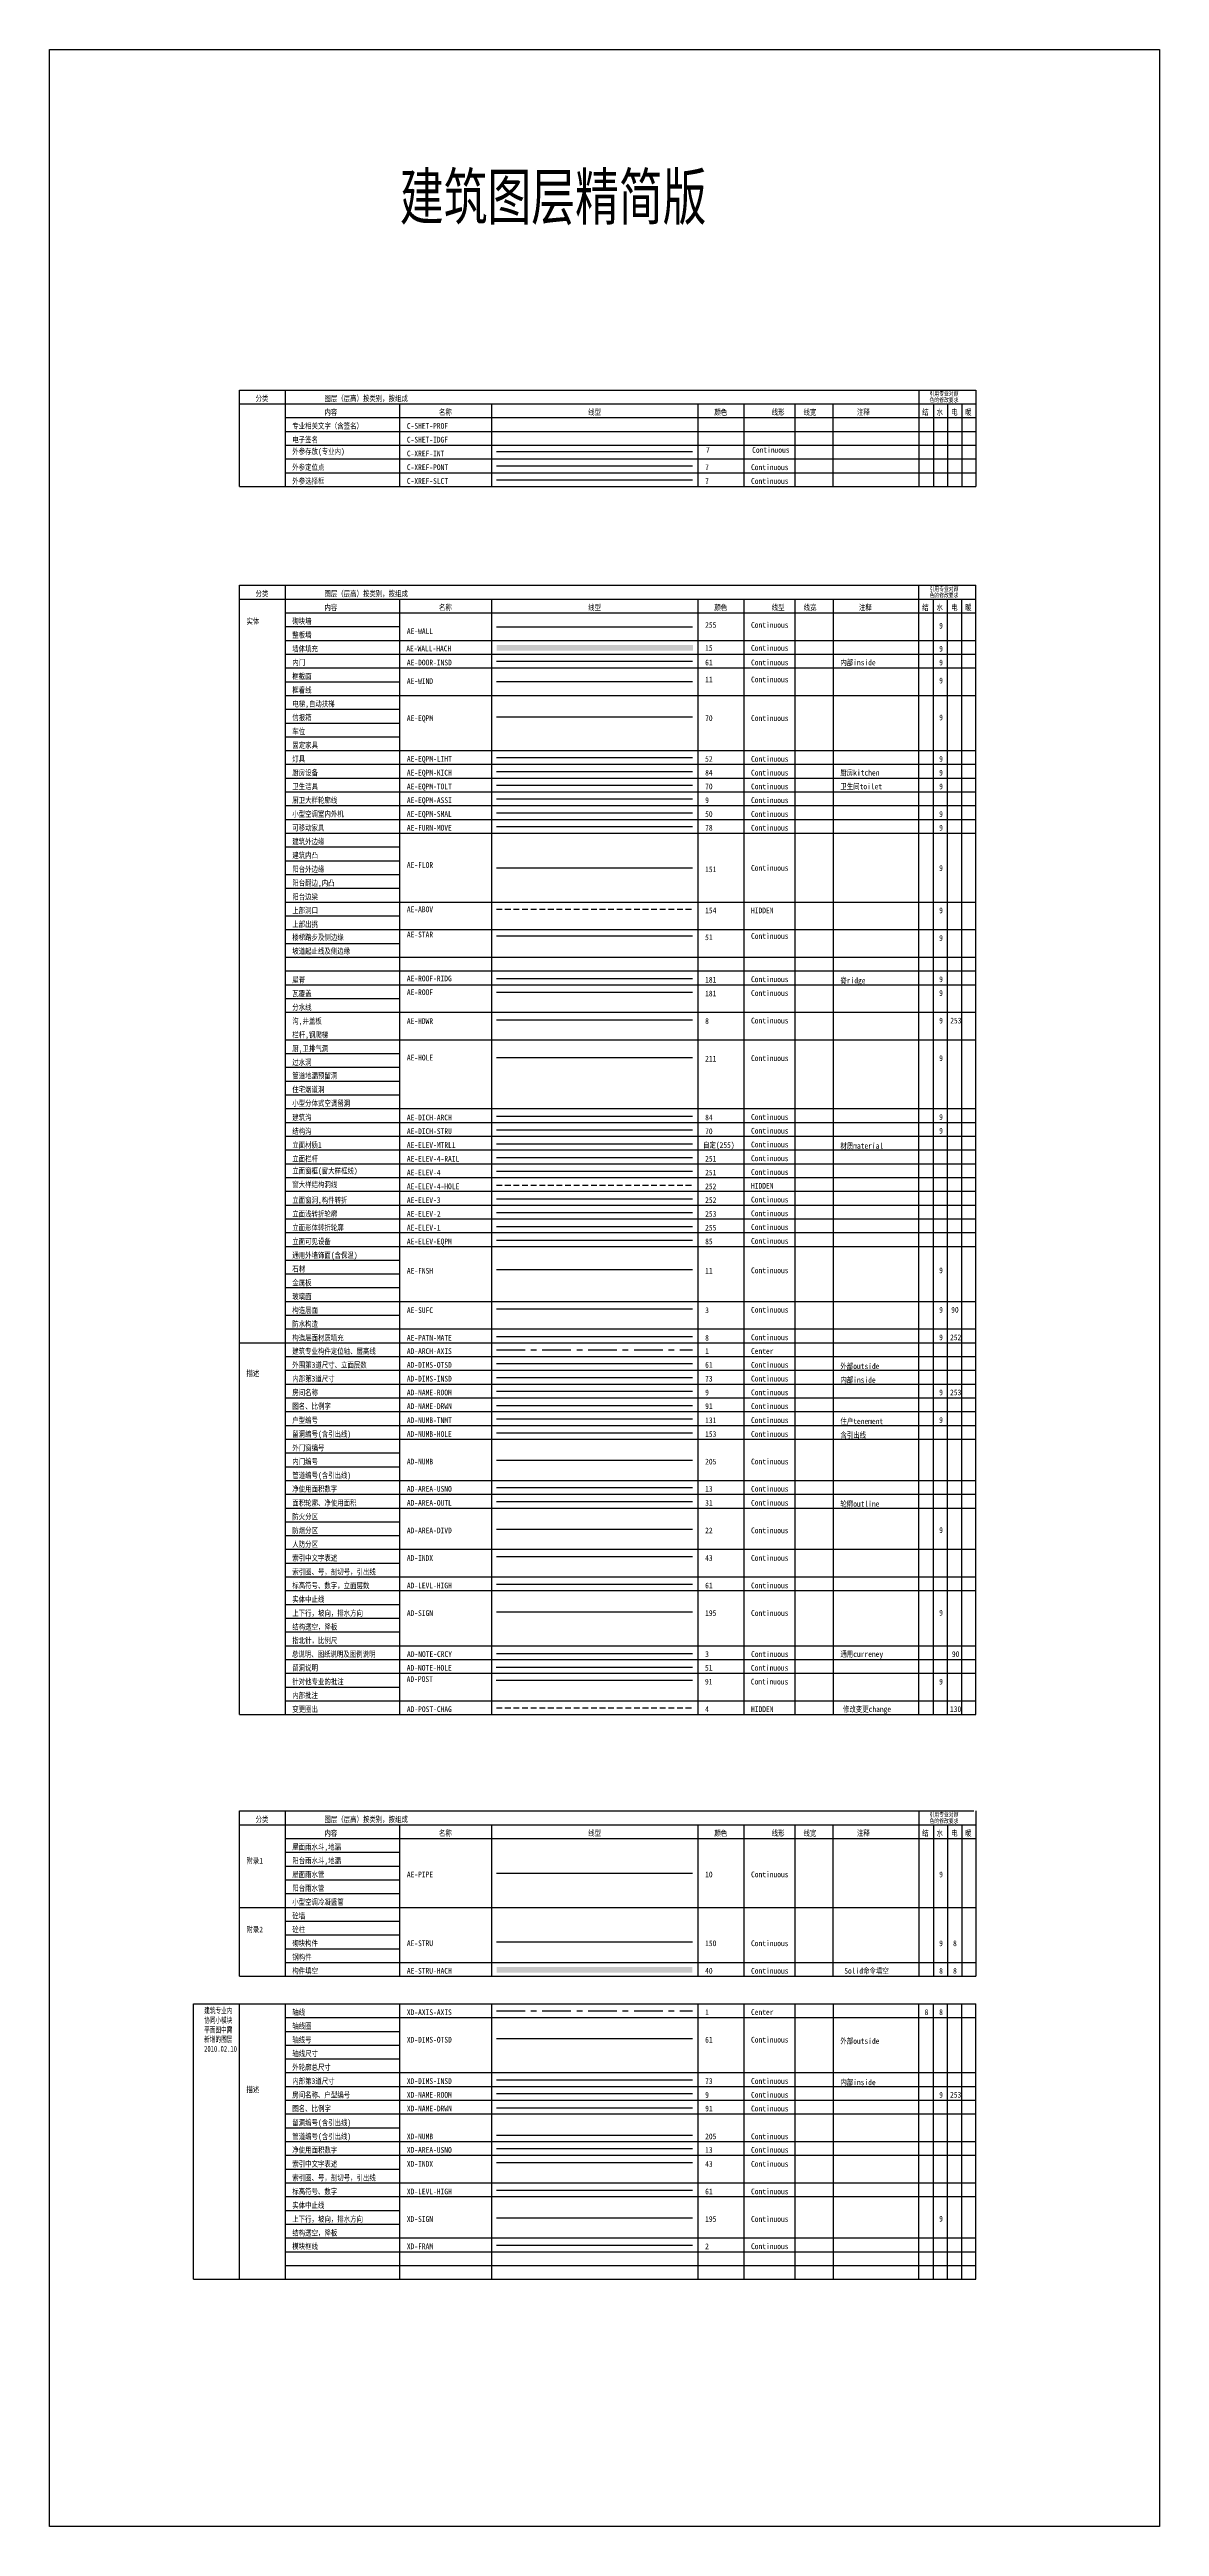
# Model space of a CAD drawing. Extents: x 517459441 to 518929524, y 3499213615 to 3499981328.
# Drawn here: x 517459441 to 517507818, y 3499213615 to 3499321527 of the extents above.
import ezdxf

# ---------------------------------------------------------------- set-up
doc = ezdxf.new("R2010")
doc.units = 0
doc.header["$LTSCALE"] = 1000
doc.header["$MEASUREMENT"] = 0
doc.linetypes.add('CENTER', pattern=[2, 1.25, -0.25, 0.25, -0.25])
doc.linetypes.add('HIDDEN', pattern=[0.375, 0.25, -0.125])
doc.layers.get('DEFPOINTS').update_dxf_attribs({"color": 8, "linetype": 'CONTINUOUS'})
for name, color, linetype in [('AD-ARCH-AXIS', 1, 'CENTER'), ('AD-AREA-DIVD', 22, 'CONTINUOUS'), ('AD-AREA-OUTL', 31, 'CONTINUOUS'), ('AD-AREA-USNO', 13, 'CONTINUOUS'), ('AD-DIMS-INSD', 73, 'CONTINUOUS'), ('AD-DIMS-OTSD', 61, 'CONTINUOUS'), ('AD-INDX', 43, 'CONTINUOUS'), ('AD-LEVL-HIGH', 61, 'CONTINUOUS'), ('AD-NAME-DRWN', 91, 'CONTINUOUS'), ('AD-NAME-ROOM', 9, 'CONTINUOUS'), ('AD-NOTE-CRCY', 3, 'CONTINUOUS'), ('AD-NOTE-HOLE', 51, 'CONTINUOUS'), ('AD-NUMB', 205, 'CONTINUOUS'), ('AD-NUMB-HOLE', 153, 'CONTINUOUS'), ('AD-NUMB-TNMT', 131, 'CONTINUOUS'), ('AD-POST', 91, 'CONTINUOUS'), ('AD-POST-CHAG', 4, 'HIDDEN'), ('AD-SIGN', 195, 'CONTINUOUS'), ('AE-ABOV', 154, 'HIDDEN'), ('AE-DICH-ARCH', 84, 'CONTINUOUS'), ('AE-DICH-STRU', 70, 'CONTINUOUS'), ('AE-DOOR-INSD', 61, 'CONTINUOUS'), ('AE-ELEV-1', 255, 'CONTINUOUS'), ('AE-ELEV-2', 253, 'CONTINUOUS'), ('AE-ELEV-3', 252, 'CONTINUOUS'), ('AE-ELEV-4', 251, 'CONTINUOUS'), ('AE-ELEV-4-HOLE', 252, 'HIDDEN'), ('AE-ELEV-4-RAIL', 251, 'CONTINUOUS'), ('AE-ELEV-EQPM', 85, 'CONTINUOUS'), ('AE-ELEV-MTRL1', 7, 'CONTINUOUS'), ('AE-EQPM', 70, 'CONTINUOUS'), ('AE-EQPM-ASSI', 9, 'CONTINUOUS'), ('AE-EQPM-KICH', 84, 'CONTINUOUS'), ('AE-EQPM-LIHT', 52, 'CONTINUOUS'), ('AE-EQPM-SMAL', 50, 'CONTINUOUS'), ('AE-EQPM-TOLT', 70, 'CONTINUOUS'), ('AE-FLOR', 151, 'CONTINUOUS'), ('AE-FNSH', 11, 'CONTINUOUS'), ('AE-FURN-MOVE', 78, 'CONTINUOUS'), ('AE-HDWR', 8, 'CONTINUOUS'), ('AE-HOLE', 211, 'CONTINUOUS'), ('AE-PATN-MATE', 8, 'CONTINUOUS'), ('AE-PIPE', 10, 'CONTINUOUS'), ('AE-ROOF', 181, 'CONTINUOUS'), ('AE-ROOF-RIDG', 181, 'CONTINUOUS'), ('AE-STAR', 51, 'CONTINUOUS'), ('AE-STRU', 150, 'CONTINUOUS'), ('AE-STRU-HACH', 40, 'CONTINUOUS'), ('AE-SUFC', 3, 'CONTINUOUS'), ('AE-WALL', 255, 'CONTINUOUS'), ('AE-WALL-HACH', 15, 'CONTINUOUS'), ('AE-WIND', 11, 'CONTINUOUS'), ('C-XREF-INT', 7, 'CONTINUOUS'), ('XD-AREA-USNO', 13, 'CONTINUOUS'), ('XD-AXIS-AXIS', 1, 'CENTER'), ('XD-DIMS-INSD', 73, 'CONTINUOUS'), ('XD-DIMS-OTSD', 61, 'CONTINUOUS'), ('XD-INDX', 43, 'CONTINUOUS'), ('XD-LEVL-HIGH', 61, 'CONTINUOUS'), ('XD-NAME-DRWN', 91, 'CONTINUOUS'), ('XD-NAME-ROOM', 9, 'CONTINUOUS'), ('XD-NUMB', 205, 'CONTINUOUS'), ('XD-SIGN', 195, 'CONTINUOUS')]:
    doc.layers.add(name, color=color, linetype=linetype)
for name, color, linetype, plot in [('C-XREF-PONT', 7, 'CONTINUOUS', False), ('C-XREF-SLCT', 7, 'CONTINUOUS', False), ('XD-FRAM', 2, 'CONTINUOUS', False)]:
    doc.layers.add(name, color=color, linetype=linetype, plot=plot)
doc.styles.add('TH-STYLE1', font='', dxfattribs={"width": 0.7})
doc.styles.get('TH-STYLE1').set_extended_font_data('STFangsong')

msp = doc.modelspace()

# ---------------------------------------------------------------- linework, layer by layer
at = {"layer": 'AD-ARCH-AXIS'}
msp.add_line((517478917, 3499264877), (517487470, 3499264877), dxfattribs=at)
at = {"layer": 'AD-AREA-DIVD'}
msp.add_line((517478917, 3499257066), (517487470, 3499257066), dxfattribs=at)
at = {"layer": 'AD-AREA-OUTL'}
msp.add_line((517478917, 3499258266), (517487470, 3499258266), dxfattribs=at)
at = {"layer": 'AD-AREA-USNO'}
msp.add_line((517478917, 3499258877), (517487470, 3499258877), dxfattribs=at)
at = {"layer": 'AD-DIMS-INSD'}
msp.add_line((517478917, 3499263677), (517487470, 3499263677), dxfattribs=at)
at = {"layer": 'AD-DIMS-OTSD'}
msp.add_line((517478917, 3499264277), (517487470, 3499264277), dxfattribs=at)
at = {"layer": 'AD-INDX'}
msp.add_line((517478917, 3499255866), (517487470, 3499255866), dxfattribs=at)
at = {"layer": 'AD-LEVL-HIGH'}
msp.add_line((517478917, 3499254666), (517487470, 3499254666), dxfattribs=at)
at = {"layer": 'AD-NAME-DRWN'}
msp.add_line((517478917, 3499262447), (517487470, 3499262447), dxfattribs=at)
at = {"layer": 'AD-NAME-ROOM'}
msp.add_line((517478917, 3499263077), (517487470, 3499263077), dxfattribs=at)
at = {"layer": 'AD-NOTE-CRCY'}
msp.add_line((517478919, 3499251647), (517487472, 3499251647), dxfattribs=at)
at = {"layer": 'AD-NOTE-HOLE'}
msp.add_line((517478912, 3499251047), (517487465, 3499251047), dxfattribs=at)
at = {"layer": 'AD-NUMB'}
msp.add_line((517478917, 3499260066), (517487470, 3499260066), dxfattribs=at)
at = {"layer": 'AD-NUMB-HOLE'}
msp.add_line((517478917, 3499261266), (517487470, 3499261266), dxfattribs=at)
at = {"layer": 'AD-NUMB-TNMT'}
msp.add_line((517478917, 3499261866), (517487470, 3499261866), dxfattribs=at)
at = {"layer": 'AD-POST'}
msp.add_line((517478907, 3499250479), (517487460, 3499250479), dxfattribs=at)
at = {"layer": 'AD-POST-CHAG'}
msp.add_line((517478917, 3499249279), (517487470, 3499249279), dxfattribs=at)
at = {"layer": 'AD-SIGN'}
msp.add_line((517478917, 3499253466), (517487470, 3499253466), dxfattribs=at)
at = {"layer": 'AE-ABOV'}
msp.add_line((517478917, 3499284079), (517487470, 3499284079), dxfattribs=at)
at = {"layer": 'AE-DICH-ARCH'}
msp.add_line((517478917, 3499275057), (517487470, 3499275057), dxfattribs=at)
at = {"layer": 'AE-DICH-STRU'}
msp.add_line((517478917, 3499274457), (517487470, 3499274457), dxfattribs=at)
at = {"layer": 'AE-DOOR-INSD'}
msp.add_line((517478917, 3499294879), (517487470, 3499294879), dxfattribs=at)
at = {"layer": 'AE-ELEV-1'}
msp.add_line((517478917, 3499270257), (517487470, 3499270257), dxfattribs=at)
at = {"layer": 'AE-ELEV-2'}
msp.add_line((517478917, 3499270857), (517487470, 3499270857), dxfattribs=at)
at = {"layer": 'AE-ELEV-3'}
msp.add_line((517478917, 3499271457), (517487470, 3499271457), dxfattribs=at)
at = {"layer": 'AE-ELEV-4'}
msp.add_line((517478917, 3499272657), (517487470, 3499272657), dxfattribs=at)
at = {"layer": 'AE-ELEV-4-HOLE'}
msp.add_line((517478917, 3499272057), (517487470, 3499272057), dxfattribs=at)
at = {"layer": 'AE-ELEV-4-RAIL'}
msp.add_line((517478917, 3499273257), (517487470, 3499273257), dxfattribs=at)
at = {"layer": 'AE-ELEV-EQPM'}
msp.add_line((517478917, 3499269657), (517487470, 3499269657), dxfattribs=at)
at = {"layer": 'AE-ELEV-MTRL1'}
msp.add_line((517478917, 3499273857), (517487470, 3499273857), dxfattribs=at)
at = {"layer": 'AE-EQPM'}
msp.add_line((517478917, 3499292454), (517487470, 3499292454), dxfattribs=at)
at = {"layer": 'AE-EQPM-ASSI', "color": 9}
msp.add_line((517478917, 3499288879), (517487470, 3499288879), dxfattribs=at)
at = {"layer": 'AE-EQPM-KICH'}
msp.add_line((517478917, 3499290079), (517487470, 3499290079), dxfattribs=at)
at = {"layer": 'AE-EQPM-LIHT'}
msp.add_line((517478917, 3499290679), (517487470, 3499290679), dxfattribs=at)
at = {"layer": 'AE-EQPM-SMAL'}
msp.add_line((517478917, 3499288279), (517487470, 3499288279), dxfattribs=at)
at = {"layer": 'AE-EQPM-TOLT'}
msp.add_line((517478917, 3499289479), (517487470, 3499289479), dxfattribs=at)
at = {"layer": 'AE-FLOR'}
msp.add_line((517478917, 3499285870), (517487470, 3499285870), dxfattribs=at)
at = {"layer": 'AE-FNSH'}
msp.add_line((517478917, 3499268376), (517487470, 3499268376), dxfattribs=at)
at = {"layer": 'AE-FURN-MOVE'}
msp.add_line((517478917, 3499287679), (517487470, 3499287679), dxfattribs=at)
at = {"layer": 'AE-HDWR'}
msp.add_line((517478917, 3499279257), (517487470, 3499279257), dxfattribs=at)
at = {"layer": 'AE-HOLE'}
msp.add_line((517478917, 3499277618), (517487470, 3499277618), dxfattribs=at)
at = {"layer": 'AE-PATN-MATE'}
msp.add_line((517478917, 3499265460), (517487470, 3499265460), dxfattribs=at)
at = {"layer": 'AE-PIPE'}
msp.add_line((517478917, 3499242079), (517487470, 3499242079), dxfattribs=at)
at = {"layer": 'AE-ROOF'}
msp.add_line((517478917, 3499280457), (517487470, 3499280457), dxfattribs=at)
at = {"layer": 'AE-ROOF-RIDG'}
msp.add_line((517478917, 3499281057), (517487470, 3499281057), dxfattribs=at)
at = {"layer": 'AE-STAR'}
msp.add_line((517478917, 3499282908), (517487470, 3499282908), dxfattribs=at)
at = {"layer": 'AE-STRU'}
msp.add_line((517478917, 3499239079), (517487470, 3499239079), dxfattribs=at)
at = {"layer": 'AE-STRU-HACH'}
msp.add_solid([(517478928, 3499237985), (517478928, 3499237745), (517487455, 3499237985), (517487455, 3499237745)], dxfattribs=at)
at = {"layer": 'AE-SUFC'}
msp.add_line((517478917, 3499266660), (517487470, 3499266660), dxfattribs=at)
at = {"layer": 'AE-WALL'}
msp.add_line((517478917, 3499296370), (517487470, 3499296370), dxfattribs=at)
at = {"layer": 'AE-WALL-HACH'}
msp.add_solid([(517478937, 3499295578), (517478937, 3499295338), (517487481, 3499295578), (517487481, 3499295338)], dxfattribs=at)
at = {"layer": 'AE-WIND'}
msp.add_line((517478917, 3499293990), (517487470, 3499293990), dxfattribs=at)
at = {"layer": 'C-XREF-INT'}
msp.add_line((517478917, 3499304016), (517487470, 3499304016), dxfattribs=at)
at = {"layer": 'C-XREF-PONT'}
msp.add_line((517478917, 3499303386), (517487470, 3499303386), dxfattribs=at)
at = {"layer": 'C-XREF-SLCT'}
msp.add_line((517478917, 3499302786), (517487470, 3499302786), dxfattribs=at)
at = {"layer": 'DEFPOINTS'}
for p, q in [((517467722, 3499302492), (517467722, 3499306692)), ((517467722, 3499306692), (517499813, 3499306692)), ((517469722, 3499302492), (517469722, 3499306692)), ((517497337, 3499306692), (517497337, 3499302492)), ((517499813, 3499306692), (517499813, 3499302492)), ((517467722, 3499306092), (517499813, 3499306092)), ((517469722, 3499305492), (517499813, 3499305492)), ((517469722, 3499305492), (517499813, 3499305492)), ((517474716, 3499302492), (517474716, 3499306092)), ((517478716, 3499302492), (517478716, 3499306092)), ((517487716, 3499302492), (517487716, 3499306092)), ((517489716, 3499302492), (517489716, 3499306092)), ((517491938, 3499302492), (517491938, 3499306092)), ((517493602, 3499302492), (517493602, 3499306092)), ((517497968, 3499306092), (517497968, 3499302492)), ((517498575, 3499306092), (517498575, 3499302492)), ((517499206, 3499306092), (517499206, 3499302492)), ((517469722, 3499304892), (517499813, 3499304892)), ((517469722, 3499304292), (517499813, 3499304292)), ((517469722, 3499303692), (517499813, 3499303692)), ((517467722, 3499302492), (517499813, 3499302492)), ((517469722, 3499303092), (517499813, 3499303092)), ((517469722, 3499303092), (517499813, 3499303092)), ((517467722, 3499298186), (517499813, 3499298186)), ((517467722, 3499248986), (517467722, 3499298186)), ((517469722, 3499248986), (517469722, 3499298186)), ((517497337, 3499248986), (517497337, 3499298186)), ((517499813, 3499248986), (517499813, 3499298186)), ((517467722, 3499297586), (517499813, 3499297586)), ((517469722, 3499296986), (517499813, 3499296986)), ((517469722, 3499296986), (517474716, 3499296986)), ((517474716, 3499248986), (517474716, 3499297586)), ((517478716, 3499248986), (517478716, 3499297586)), ((517487716, 3499248986), (517487716, 3499297586)), ((517489716, 3499248986), (517489716, 3499297586)), ((517491942, 3499248986), (517491942, 3499297586)), ((517493610, 3499248986), (517493610, 3499297586)), ((517497968, 3499248986), (517497968, 3499297586)), ((517498575, 3499248986), (517498575, 3499297586)), ((517499206, 3499248986), (517499206, 3499297586)), ((517469722, 3499296386), (517474716, 3499296386)), ((517469722, 3499295786), (517499813, 3499295786)), ((517469722, 3499295186), (517499813, 3499295186)), ((517469722, 3499294586), (517499813, 3499294586)), ((517469722, 3499293986), (517474716, 3499293986)), ((517469722, 3499293986), (517474716, 3499293986)), ((517469722, 3499293386), (517499813, 3499293386)), ((517469722, 3499293386), (517474716, 3499293386)), ((517469722, 3499292786), (517474716, 3499292786)), ((517469722, 3499292186), (517474716, 3499292186)), ((517469722, 3499291586), (517474716, 3499291586)), ((517469722, 3499290986), (517499813, 3499290986)), ((517469722, 3499290386), (517499813, 3499290386)), ((517469722, 3499289786), (517499813, 3499289786)), ((517469722, 3499289186), (517499813, 3499289186)), ((517469722, 3499288586), (517499813, 3499288586)), ((517469722, 3499287986), (517499813, 3499287986)), ((517469722, 3499287386), (517499813, 3499287386)), ((517469722, 3499286786), (517474716, 3499286786)), ((517469722, 3499286786), (517474716, 3499286786)), ((517469722, 3499286786), (517474716, 3499286786)), ((517469722, 3499286186), (517474716, 3499286186)), ((517469722, 3499285586), (517474716, 3499285586)), ((517469722, 3499284986), (517474716, 3499284986)), ((517469722, 3499284386), (517499813, 3499284386)), ((517469722, 3499283786), (517474716, 3499283786)), ((517469722, 3499283186), (517499813, 3499283186)), ((517469722, 3499282586), (517474716, 3499282586)), ((517469722, 3499281986), (517499813, 3499281986)), ((517469722, 3499281386), (517499813, 3499281386)), ((517469722, 3499280786), (517499813, 3499280786)), ((517469722, 3499280186), (517474716, 3499280186)), ((517469722, 3499279586), (517499813, 3499279586)), ((517469722, 3499278386), (517499813, 3499278386)), ((517469722, 3499277786), (517474716, 3499277786)), ((517469722, 3499277186), (517474716, 3499277186)), ((517469722, 3499276586), (517474716, 3499276586)), ((517469722, 3499275986), (517474716, 3499275986)), ((517469722, 3499275386), (517499813, 3499275386)), ((517469722, 3499274786), (517499813, 3499274786)), ((517469722, 3499274186), (517499813, 3499274186)), ((517469722, 3499273586), (517499813, 3499273586)), ((517469722, 3499272986), (517499813, 3499272986)), ((517469722, 3499272386), (517499813, 3499272386)), ((517469722, 3499271786), (517499813, 3499271786)), ((517469722, 3499271186), (517499813, 3499271186)), ((517469722, 3499270586), (517499813, 3499270586)), ((517469722, 3499269986), (517499813, 3499269986)), ((517469722, 3499269386), (517499813, 3499269386)), ((517469722, 3499268786), (517474716, 3499268786)), ((517478716, 3499269386), (517499813, 3499269386)), ((517469722, 3499268186), (517474716, 3499268186)), ((517469722, 3499267586), (517474716, 3499267586)), ((517469722, 3499266986), (517499813, 3499266986)), ((517469722, 3499266386), (517474716, 3499266386)), ((517469722, 3499265786), (517499813, 3499265786)), ((517467722, 3499265186), (517499813, 3499265186)), ((517469722, 3499264586), (517499813, 3499264586)), ((517469722, 3499263986), (517499813, 3499263986)), ((517469722, 3499263386), (517499813, 3499263386)), ((517469722, 3499262786), (517499813, 3499262786)), ((517469722, 3499262186), (517499813, 3499262186)), ((517469722, 3499261586), (517499813, 3499261586)), ((517469722, 3499260986), (517499813, 3499260986)), ((517469722, 3499260386), (517474716, 3499260386)), ((517469722, 3499259786), (517474716, 3499259786)), ((517469722, 3499259186), (517499813, 3499259186)), ((517469722, 3499258586), (517499813, 3499258586)), ((517469722, 3499257986), (517499813, 3499257986)), ((517469722, 3499257386), (517474716, 3499257386)), ((517469722, 3499256786), (517474716, 3499256786)), ((517469722, 3499256186), (517499813, 3499256186)), ((517469722, 3499255586), (517474716, 3499255586)), ((517469722, 3499254986), (517499813, 3499254986)), ((517469722, 3499254386), (517499813, 3499254386)), ((517469722, 3499253786), (517474716, 3499253786)), ((517469722, 3499253186), (517474716, 3499253186)), ((517469722, 3499252586), (517474716, 3499252586)), ((517469722, 3499251986), (517499813, 3499251986)), ((517469722, 3499251386), (517499813, 3499251386)), ((517469722, 3499250786), (517499813, 3499250786)), ((517469722, 3499250186), (517474716, 3499250186)), ((517469722, 3499249586), (517499813, 3499249586)), ((517467722, 3499248986), (517499813, 3499248986)), ((517467722, 3499237586), (517467722, 3499244786)), ((517467722, 3499244786), (517499722, 3499244786)), ((517467722, 3499244186), (517499813, 3499244186)), ((517469722, 3499237586), (517469722, 3499244786)), ((517474716, 3499237586), (517474716, 3499244186)), ((517478716, 3499237586), (517478716, 3499244186)), ((517487716, 3499237586), (517487716, 3499244186)), ((517489716, 3499237586), (517489716, 3499244186)), ((517491938, 3499237586), (517491938, 3499244186)), ((517493602, 3499237586), (517493602, 3499244186)), ((517497337, 3499244786), (517497337, 3499237586)), ((517497968, 3499244186), (517497968, 3499237586)), ((517498575, 3499244186), (517498575, 3499237586)), ((517499206, 3499244186), (517499206, 3499237586)), ((517499813, 3499244786), (517499813, 3499237586)), ((517469722, 3499243586), (517499813, 3499243586)), ((517469722, 3499243586), (517499813, 3499243586)), ((517469722, 3499242986), (517474716, 3499242986)), ((517469722, 3499242386), (517474716, 3499242386)), ((517469722, 3499241786), (517474716, 3499241786)), ((517469722, 3499241786), (517474716, 3499241786)), ((517467722, 3499240586), (517499813, 3499240586)), ((517469722, 3499241186), (517474716, 3499241186)), ((517469722, 3499239986), (517474716, 3499239986)), ((517469722, 3499239386), (517474716, 3499239386)), ((517469722, 3499238786), (517474716, 3499238786)), ((517467722, 3499237586), (517499813, 3499237586)), ((517469722, 3499238186), (517499813, 3499238186)), ((517465722, 3499236386), (517499813, 3499236386)), ((517465722, 3499224386), (517465722, 3499236386)), ((517467722, 3499224386), (517467722, 3499236386)), ((517469722, 3499224386), (517469722, 3499236386)), ((517474716, 3499224386), (517474716, 3499236386)), ((517478716, 3499224386), (517478716, 3499236386)), ((517487716, 3499224386), (517487716, 3499236386)), ((517489716, 3499224386), (517489716, 3499236386)), ((517491942, 3499224386), (517491942, 3499236386)), ((517493610, 3499224386), (517493610, 3499236386)), ((517497337, 3499224386), (517497337, 3499236386)), ((517497968, 3499224386), (517497968, 3499236386)), ((517498575, 3499224386), (517498575, 3499236386)), ((517499206, 3499224386), (517499206, 3499236386)), ((517499813, 3499224386), (517499813, 3499236386)), ((517469722, 3499235786), (517499813, 3499235786)), ((517469722, 3499235186), (517474716, 3499235186)), ((517469722, 3499234586), (517474716, 3499234586)), ((517469722, 3499233986), (517474716, 3499233986)), ((517469722, 3499233386), (517499813, 3499233386)), ((517469722, 3499232786), (517499813, 3499232786)), ((517469722, 3499232186), (517499813, 3499232186)), ((517469722, 3499231586), (517499813, 3499231586)), ((517469722, 3499230986), (517474716, 3499230986)), ((517469722, 3499230386), (517499813, 3499230386)), ((517469722, 3499229786), (517499813, 3499229786)), ((517469722, 3499229786), (517499813, 3499229786)), ((517469722, 3499229186), (517474716, 3499229186)), ((517469722, 3499228586), (517499813, 3499228586)), ((517469722, 3499227986), (517499813, 3499227986)), ((517469722, 3499227386), (517474716, 3499227386)), ((517469722, 3499226786), (517474716, 3499226786)), ((517469722, 3499226186), (517499813, 3499226186)), ((517469722, 3499225586), (517499813, 3499225586)), ((517465722, 3499224386), (517499813, 3499224386)), ((517467722, 3499224386), (517499722, 3499224386)), ((517469722, 3499224986), (517499813, 3499224986))]:
    msp.add_line(p, q, dxfattribs=at)
msp.add_lwpolyline([(517459441, 3499321527), (517507818, 3499321527), (517507818, 3499213615), (517459441, 3499213615)], close=True, dxfattribs=at)
at = {"layer": 'XD-AREA-USNO'}
msp.add_line((517478917, 3499230077), (517487470, 3499230077), dxfattribs=at)
at = {"layer": 'XD-AXIS-AXIS'}
msp.add_line((517478917, 3499236074), (517487470, 3499236074), dxfattribs=at)
at = {"layer": 'XD-DIMS-INSD'}
msp.add_line((517478917, 3499233077), (517487470, 3499233077), dxfattribs=at)
at = {"layer": 'XD-DIMS-OTSD'}
msp.add_line((517478917, 3499234877), (517487470, 3499234877), dxfattribs=at)
at = {"layer": 'XD-FRAM'}
msp.add_line((517478917, 3499225877), (517487470, 3499225877), dxfattribs=at)
at = {"layer": 'XD-INDX'}
msp.add_line((517478917, 3499229466), (517487470, 3499229466), dxfattribs=at)
at = {"layer": 'XD-LEVL-HIGH'}
msp.add_line((517478917, 3499228266), (517487470, 3499228266), dxfattribs=at)
at = {"layer": 'XD-NAME-DRWN'}
msp.add_line((517478917, 3499231847), (517487470, 3499231847), dxfattribs=at)
at = {"layer": 'XD-NAME-ROOM'}
msp.add_line((517478917, 3499232477), (517487470, 3499232477), dxfattribs=at)
at = {"layer": 'XD-NUMB'}
msp.add_line((517478917, 3499230666), (517487470, 3499230666), dxfattribs=at)
at = {"layer": 'XD-SIGN'}
msp.add_line((517478917, 3499227066), (517487470, 3499227066), dxfattribs=at)

# ---------------------------------------------------------------- texts
at = {"layer": 'AD-ARCH-AXIS', "style": 'TH-STYLE1', "width": 0.8}
for s, p in [('建筑专业构件定位轴、层高线', (517470022, 3499264695)), ('AD-ARCH-AXIS', (517475016, 3499264695)), ('1', (517488016, 3499264695)), ('Center', (517490016, 3499264697))]:
    msp.add_text(s, height=250, dxfattribs=at).set_placement(p)
at = {"layer": 'AD-AREA-DIVD', "style": 'TH-STYLE1', "width": 0.8}
for s, p in [('防火分区', (517470022, 3499257484)), ('防烟分区', (517470022, 3499256884)), ('AD-AREA-DIVD', (517475016, 3499256884)), ('22', (517488016, 3499256884)), ('Continuous', (517490016, 3499256886)), ('人防分区', (517470022, 3499256284))]:
    msp.add_text(s, height=250, dxfattribs=at).set_placement(p)
at = {"layer": 'AD-AREA-OUTL', "style": 'TH-STYLE1', "width": 0.8}
for s, p in [('面积轮廓、净使用面积', (517470022, 3499258084)), ('AD-AREA-OUTL', (517475016, 3499258084)), ('31', (517488016, 3499258084)), ('Continuous', (517490016, 3499258086)), ('轮廓outline', (517493910, 3499258041))]:
    msp.add_text(s, height=250, dxfattribs=at).set_placement(p)
at = {"layer": 'AD-AREA-USNO', "style": 'TH-STYLE1', "width": 0.8}
for s, p in [('净使用面积数字', (517470022, 3499258695)), ('AD-AREA-USNO', (517475016, 3499258695)), ('13', (517488016, 3499258695)), ('Continuous', (517490016, 3499258697))]:
    msp.add_text(s, height=250, dxfattribs=at).set_placement(p)
at = {"layer": 'AD-DIMS-INSD', "style": 'TH-STYLE1', "width": 0.8}
for s, p in [('内部第3道尺寸', (517470022, 3499263495)), ('AD-DIMS-INSD', (517475016, 3499263495)), ('73', (517488016, 3499263495)), ('Continuous', (517490016, 3499263497)), ('内部inside', (517493910, 3499263441))]:
    msp.add_text(s, height=250, dxfattribs=at).set_placement(p)
at = {"layer": 'AD-DIMS-OTSD', "style": 'TH-STYLE1', "width": 0.8}
for s, p in [('外围第3道尺寸、立面层数', (517470022, 3499264095)), ('AD-DIMS-OTSD', (517475016, 3499264095)), ('61', (517488016, 3499264095)), ('Continuous', (517490016, 3499264097)), ('外部outside', (517493910, 3499264041))]:
    msp.add_text(s, height=250, dxfattribs=at).set_placement(p)
at = {"layer": 'AD-INDX', "style": 'TH-STYLE1', "width": 0.8}
for s, p in [('索引中文字表述', (517470022, 3499255684)), ('AD-INDX', (517475016, 3499255684)), ('43', (517488016, 3499255684)), ('Continuous', (517490016, 3499255686)), ('索引圈、号，剖切号，引出线', (517470022, 3499255084))]:
    msp.add_text(s, height=250, dxfattribs=at).set_placement(p)
at = {"layer": 'AD-LEVL-HIGH', "style": 'TH-STYLE1', "width": 0.8}
for s, p in [('标高符号、数字，立面层数', (517470022, 3499254484)), ('AD-LEVL-HIGH', (517475016, 3499254484)), ('61', (517488016, 3499254484)), ('Continuous', (517490016, 3499254486))]:
    msp.add_text(s, height=250, dxfattribs=at).set_placement(p)
at = {"layer": 'AD-NAME-DRWN', "style": 'TH-STYLE1', "width": 0.8}
for s, p in [('图名、比例字', (517470022, 3499262297)), ('AD-NAME-DRWN', (517475016, 3499262297)), ('91', (517488016, 3499262297)), ('Continuous', (517490016, 3499262297))]:
    msp.add_text(s, height=250, dxfattribs=at).set_placement(p)
at = {"layer": 'AD-NAME-ROOM', "style": 'TH-STYLE1', "width": 0.8}
for s, p in [('房间名称', (517470022, 3499262895)), ('AD-NAME-ROOM', (517475016, 3499262895)), ('9', (517488016, 3499262895)), ('Continuous', (517490016, 3499262897))]:
    msp.add_text(s, height=250, dxfattribs=at).set_placement(p)
at = {"layer": 'AD-NOTE-CRCY', "style": 'TH-STYLE1', "width": 0.8}
for s, p in [('总说明、图纸说明及图例说明', (517470008, 3499251497)), ('AD-NOTE-CRCY', (517475023, 3499251497)), ('3', (517488018, 3499251497)), ('Continuous', (517490018, 3499251497)), ('通用curreney', (517493910, 3499251497))]:
    msp.add_text(s, height=250, dxfattribs=at).set_placement(p)
at = {"layer": 'AD-NOTE-HOLE', "style": 'TH-STYLE1', "width": 0.8}
for s, p in [('留洞说明', (517470022, 3499250897)), ('AD-NOTE-HOLE', (517475012, 3499250897)), ('51', (517488012, 3499250897)), ('Continuous', (517490012, 3499250897))]:
    msp.add_text(s, height=250, dxfattribs=at).set_placement(p)
at = {"layer": 'AD-NUMB', "style": 'TH-STYLE1', "width": 0.8}
for s, p in [('外门窗编号', (517470022, 3499260484)), ('内门编号', (517470022, 3499259884)), ('AD-NUMB', (517475016, 3499259884)), ('205', (517488016, 3499259884)), ('Continuous', (517490016, 3499259886)), ('管道编号(含引出线)', (517470022, 3499259284))]:
    msp.add_text(s, height=250, dxfattribs=at).set_placement(p)
at = {"layer": 'AD-NUMB-HOLE', "style": 'TH-STYLE1', "width": 0.8}
for s, p in [('留洞编号(含引出线)', (517470022, 3499261084)), ('AD-NUMB-HOLE', (517475016, 3499261084)), ('153', (517488016, 3499261084)), ('Continuous', (517490016, 3499261086)), ('含引出线', (517493910, 3499261041))]:
    msp.add_text(s, height=250, dxfattribs=at).set_placement(p)
at = {"layer": 'AD-NUMB-TNMT', "style": 'TH-STYLE1', "width": 0.8}
for s, p in [('户型编号', (517470022, 3499261684)), ('AD-NUMB-TNMT', (517475016, 3499261684)), ('131', (517488016, 3499261684)), ('Continuous', (517490016, 3499261686)), ('住户tenement', (517493910, 3499261641))]:
    msp.add_text(s, height=250, dxfattribs=at).set_placement(p)
at = {"layer": 'AD-POST', "style": 'TH-STYLE1', "width": 0.8}
for s, p in [('针对他专业的批注', (517470022, 3499250297)), ('AD-POST', (517475007, 3499250408)), ('91', (517488007, 3499250297)), ('Continuous', (517490007, 3499250297)), ('内部批注', (517470022, 3499249697))]:
    msp.add_text(s, height=250, dxfattribs=at).set_placement(p)
at = {"layer": 'AD-POST-CHAG', "style": 'TH-STYLE1', "width": 0.8}
for s, p in [('变更圈出', (517470022, 3499249097)), ('AD-POST-CHAG', (517475017, 3499249097)), ('4', (517488017, 3499249097)), ('HIDDEN', (517490017, 3499249097)), ('修改变更change', (517494022, 3499249097))]:
    msp.add_text(s, height=250, dxfattribs=at).set_placement(p)
at = {"layer": 'AD-SIGN', "style": 'TH-STYLE1', "width": 0.8}
for s, p in [('上下行，坡向，排水方向', (517470022, 3499253284)), ('实体中止线', (517470022, 3499253884)), ('AD-SIGN', (517475016, 3499253284)), ('195', (517488016, 3499253284)), ('Continuous', (517490016, 3499253286)), ('结构透空，降板', (517470022, 3499252684)), ('指北针，比例尺', (517470022, 3499252084))]:
    msp.add_text(s, height=250, dxfattribs=at).set_placement(p)
at = {"layer": 'AE-ABOV', "style": 'TH-STYLE1', "width": 0.8}
for s, p in [('上部洞口', (517470022, 3499283897)), ('AE-ABOV', (517475016, 3499283944)), ('154', (517488016, 3499283897)), ('HIDDEN', (517490016, 3499283897)), ('上部出挑', (517470022, 3499283297))]:
    msp.add_text(s, height=250, dxfattribs=at).set_placement(p)
at = {"layer": 'AE-DICH-ARCH', "style": 'TH-STYLE1', "width": 0.8}
for s, p in [('建筑沟', (517470022, 3499274876)), ('AE-DICH-ARCH', (517475016, 3499274876)), ('84', (517488016, 3499274876)), ('Continuous', (517490016, 3499274897))]:
    msp.add_text(s, height=250, dxfattribs=at).set_placement(p)
at = {"layer": 'AE-DICH-STRU', "style": 'TH-STYLE1', "width": 0.8}
for s, p in [('结构沟', (517470022, 3499274276)), ('AE-DICH-STRU', (517475016, 3499274276)), ('70', (517488016, 3499274276)), ('Continuous', (517490016, 3499274297))]:
    msp.add_text(s, height=250, dxfattribs=at).set_placement(p)
at = {"layer": 'AE-DOOR-INSD', "style": 'TH-STYLE1', "width": 0.8}
for s, p in [('内门', (517470022, 3499294697)), ('AE-DOOR-INSD', (517475016, 3499294697)), ('61', (517488016, 3499294697)), ('Continuous', (517490016, 3499294697)), ('内部inside', (517493910, 3499294697))]:
    msp.add_text(s, height=250, dxfattribs=at).set_placement(p)
at = {"layer": 'AE-ELEV-1', "style": 'TH-STYLE1', "width": 0.8}
for s, p in [('立面形体转折轮廓', (517470022, 3499270076)), ('AE-ELEV-1', (517475016, 3499270076)), ('255', (517488016, 3499270076)), ('Continuous', (517490016, 3499270097))]:
    msp.add_text(s, height=250, dxfattribs=at).set_placement(p)
at = {"layer": 'AE-ELEV-2', "style": 'TH-STYLE1', "width": 0.8}
for s, p in [('立面浅转折轮廓', (517470022, 3499270676)), ('AE-ELEV-2', (517475016, 3499270676)), ('253', (517488016, 3499270676)), ('Continuous', (517490016, 3499270697))]:
    msp.add_text(s, height=250, dxfattribs=at).set_placement(p)
at = {"layer": 'AE-ELEV-3', "style": 'TH-STYLE1', "width": 0.8}
for s, p in [('立面窗洞,构件转折', (517470022, 3499271276)), ('AE-ELEV-3', (517475016, 3499271276)), ('252', (517488016, 3499271276)), ('Continuous', (517490016, 3499271297))]:
    msp.add_text(s, height=250, dxfattribs=at).set_placement(p)
at = {"layer": 'AE-ELEV-4', "style": 'TH-STYLE1', "width": 0.8}
for s, p in [('立面窗框(窗大样框线)', (517470022, 3499272555)), ('AE-ELEV-4', (517475016, 3499272476)), ('251', (517488016, 3499272476)), ('Continuous', (517490016, 3499272497))]:
    msp.add_text(s, height=250, dxfattribs=at).set_placement(p)
at = {"layer": 'AE-ELEV-4-HOLE', "style": 'TH-STYLE1', "width": 0.8}
for s, p in [('窗大样结构洞线', (517470022, 3499271955)), ('AE-ELEV-4-HOLE', (517475016, 3499271876)), ('252', (517488016, 3499271876)), ('HIDDEN', (517490016, 3499271897))]:
    msp.add_text(s, height=250, dxfattribs=at).set_placement(p)
at = {"layer": 'AE-ELEV-4-RAIL', "style": 'TH-STYLE1', "width": 0.8}
for s, p in [('立面栏杆', (517470022, 3499273076)), ('AE-ELEV-4-RAIL', (517475016, 3499273076)), ('251', (517488016, 3499273076)), ('Continuous', (517490016, 3499273097))]:
    msp.add_text(s, height=250, dxfattribs=at).set_placement(p)
at = {"layer": 'AE-ELEV-EQPM', "style": 'TH-STYLE1', "width": 0.8}
for s, p in [('立面可见设备', (517470022, 3499269476)), ('AE-ELEV-EQPM', (517475016, 3499269476)), ('85', (517488016, 3499269476)), ('Continuous', (517490016, 3499269497))]:
    msp.add_text(s, height=250, dxfattribs=at).set_placement(p)
at = {"layer": 'AE-ELEV-MTRL1', "style": 'TH-STYLE1', "width": 0.8}
for s, p in [('立面材质1', (517470022, 3499273676)), ('AE-ELEV-MTRL1', (517475016, 3499273676)), ('自定(255)', (517487924, 3499273676)), ('Continuous', (517490016, 3499273697)), ('材质material', (517493910, 3499273641))]:
    msp.add_text(s, height=250, dxfattribs=at).set_placement(p)
at = {"layer": 'AE-EQPM', "style": 'TH-STYLE1', "width": 0.8}
for s, p in [('信报箱', (517470022, 3499292297)), ('电梯,自动扶梯', (517470022, 3499292897)), ('AE-EQPM', (517475016, 3499292272)), ('70', (517488016, 3499292272)), ('Continuous', (517490016, 3499292272)), ('车位', (517470022, 3499291697)), ('固定家具', (517470022, 3499291097))]:
    msp.add_text(s, height=250, dxfattribs=at).set_placement(p)
at = {"layer": 'AE-EQPM-ASSI', "color": 9, "style": 'TH-STYLE1', "width": 0.8}
for s, p in [('厨卫大样轮廓线', (517470022, 3499288697)), ('AE-EQPM-ASSI', (517475016, 3499288697)), ('9', (517488016, 3499288697)), ('Continuous', (517490016, 3499288697))]:
    msp.add_text(s, height=250, dxfattribs=at).set_placement(p)
at = {"layer": 'AE-EQPM-KICH', "style": 'TH-STYLE1', "width": 0.8}
for s, p in [('厨房设备', (517470022, 3499289897)), ('AE-EQPM-KICH', (517475016, 3499289897)), ('84', (517488016, 3499289897)), ('Continuous', (517490016, 3499289897)), ('厨房kitchen', (517493910, 3499289897))]:
    msp.add_text(s, height=250, dxfattribs=at).set_placement(p)
at = {"layer": 'AE-EQPM-LIHT', "style": 'TH-STYLE1', "width": 0.8}
for s, p in [('灯具', (517470022, 3499290497)), ('AE-EQPM-LIHT', (517475016, 3499290497)), ('52', (517488016, 3499290497)), ('Continuous', (517490016, 3499290497))]:
    msp.add_text(s, height=250, dxfattribs=at).set_placement(p)
at = {"layer": 'AE-EQPM-SMAL', "style": 'TH-STYLE1', "width": 0.8}
for s, p in [('小型空调室内外机', (517470022, 3499288097)), ('AE-EQPM-SMAL', (517475016, 3499288097)), ('50', (517488016, 3499288097)), ('Continuous', (517490016, 3499288097))]:
    msp.add_text(s, height=250, dxfattribs=at).set_placement(p)
at = {"layer": 'AE-EQPM-TOLT', "style": 'TH-STYLE1', "width": 0.8}
for s, p in [('卫生洁具', (517470022, 3499289297)), ('AE-EQPM-TOLT', (517475016, 3499289297)), ('70', (517488016, 3499289297)), ('Continuous', (517490016, 3499289297)), ('卫生间toilet', (517493910, 3499289297))]:
    msp.add_text(s, height=250, dxfattribs=at).set_placement(p)
at = {"layer": 'AE-FLOR', "style": 'TH-STYLE1', "width": 0.8}
for s, p in [('建筑外边缘', (517470022, 3499286897)), ('建筑内凸', (517470022, 3499286297)), ('阳台外边缘', (517470022, 3499285692)), ('AE-FLOR', (517475016, 3499285875)), ('151', (517488016, 3499285688)), ('Continuous', (517490016, 3499285748)), ('阳台翻边,内凸', (517470022, 3499285092)), ('阳台边梁', (517470022, 3499284492))]:
    msp.add_text(s, height=250, dxfattribs=at).set_placement(p)
at = {"layer": 'AE-FNSH', "style": 'TH-STYLE1', "width": 0.8}
for s, p in [('通用外墙饰面(含保温)', (517470022, 3499268876)), ('石材', (517470022, 3499268276)), ('金属板', (517470022, 3499267676)), ('AE-FNSH', (517475016, 3499268194)), ('11', (517488016, 3499268194)), ('Continuous', (517490016, 3499268215)), ('玻璃面', (517470022, 3499267076))]:
    msp.add_text(s, height=250, dxfattribs=at).set_placement(p)
at = {"layer": 'AE-FURN-MOVE', "style": 'TH-STYLE1', "width": 0.8}
for s, p in [('可移动家具', (517470022, 3499287497)), ('AE-FURN-MOVE', (517475016, 3499287497)), ('78', (517488016, 3499287497)), ('Continuous', (517490016, 3499287497))]:
    msp.add_text(s, height=250, dxfattribs=at).set_placement(p)
at = {"layer": 'AE-HDWR', "style": 'TH-STYLE1', "width": 0.8}
for s, p in [('栏杆,钢爬梯', (517470022, 3499278476)), ('沟,井盖板', (517470022, 3499279076)), ('AE-HDWR', (517475016, 3499279076)), ('8', (517488016, 3499279076)), ('Continuous', (517490016, 3499279097))]:
    msp.add_text(s, height=250, dxfattribs=at).set_placement(p)
at = {"layer": 'AE-HOLE', "style": 'TH-STYLE1', "width": 0.8}
for s, p in [('厨,卫排气洞', (517470022, 3499277876)), ('过水洞', (517470022, 3499277276)), ('AE-HOLE', (517475016, 3499277484)), ('211', (517488016, 3499277436)), ('Continuous', (517490016, 3499277458)), ('住宅烟道洞', (517470022, 3499276097)), ('管道地漏预留洞', (517470022, 3499276697)), ('小型分体式空调留洞', (517470022, 3499275497))]:
    msp.add_text(s, height=250, dxfattribs=at).set_placement(p)
at = {"layer": 'AE-PATN-MATE', "style": 'TH-STYLE1', "width": 0.8}
for s, p in [('构造层面材质填充', (517470022, 3499265278)), ('AE-PATN-MATE', (517475016, 3499265278)), ('8', (517488016, 3499265278)), ('Continuous', (517490016, 3499265297))]:
    msp.add_text(s, height=250, dxfattribs=at).set_placement(p)
at = {"layer": 'AE-PIPE', "style": 'TH-STYLE1', "width": 0.8}
for s, p in [('屋面雨水斗,地漏', (517470022, 3499243097)), ('阳台雨水斗,地漏', (517470022, 3499242497)), ('屋面雨水管', (517470022, 3499241897)), ('AE-PIPE', (517475016, 3499241897)), ('10', (517488016, 3499241897)), ('Continuous', (517490016, 3499241897)), ('小型空调冷凝竖管', (517470022, 3499240697)), ('阳台雨水管', (517470022, 3499241297))]:
    msp.add_text(s, height=250, dxfattribs=at).set_placement(p)
at = {"layer": 'AE-ROOF', "style": 'TH-STYLE1', "width": 0.8}
for s, p in [('瓦覆盖', (517470022, 3499280276)), ('AE-ROOF', (517475016, 3499280332)), ('181', (517488016, 3499280276)), ('Continuous', (517490016, 3499280297)), ('分水线', (517470022, 3499279676))]:
    msp.add_text(s, height=250, dxfattribs=at).set_placement(p)
at = {"layer": 'AE-ROOF-RIDG', "style": 'TH-STYLE1', "width": 0.8}
for s, p in [('屋脊', (517470022, 3499280876)), ('AE-ROOF-RIDG', (517475016, 3499280932)), ('181', (517488016, 3499280876)), ('Continuous', (517490016, 3499280897)), ('脊ridge', (517493910, 3499280841))]:
    msp.add_text(s, height=250, dxfattribs=at).set_placement(p)
at = {"layer": 'AE-STAR', "style": 'TH-STYLE1', "width": 0.8}
for s, p in [('楼梯踏步及侧边缘', (517470022, 3499282726)), ('AE-STAR', (517475016, 3499282845)), ('51', (517488016, 3499282726)), ('Continuous', (517490016, 3499282782)), ('坡道起止线及侧边缘', (517470022, 3499282126))]:
    msp.add_text(s, height=250, dxfattribs=at).set_placement(p)
at = {"layer": 'AE-STRU', "style": 'TH-STYLE1', "width": 0.8}
for s, p in [('砼墙', (517470022, 3499240097)), ('砼柱', (517470022, 3499239497)), ('砌块构件', (517470022, 3499238897)), ('钢构件', (517470022, 3499238297)), ('AE-STRU', (517475016, 3499238897)), ('150', (517488016, 3499238897)), ('Continuous', (517490016, 3499238897))]:
    msp.add_text(s, height=250, dxfattribs=at).set_placement(p)
at = {"layer": 'AE-STRU-HACH', "style": 'TH-STYLE1', "width": 0.8}
for s, p in [('构件填空', (517470022, 3499237697)), ('AE-STRU-HACH', (517475016, 3499237697)), ('40', (517488016, 3499237697)), ('Continuous', (517490016, 3499237697)), ('Solid命令填空', (517494081, 3499237697))]:
    msp.add_text(s, height=250, dxfattribs=at).set_placement(p)
at = {"layer": 'AE-SUFC', "style": 'TH-STYLE1', "width": 0.8}
for s, p in [('构造层面', (517470022, 3499266478)), ('AE-SUFC', (517475016, 3499266478)), ('3', (517488016, 3499266478)), ('Continuous', (517490016, 3499266497)), ('防水构造', (517470022, 3499265878))]:
    msp.add_text(s, height=250, dxfattribs=at).set_placement(p)
at = {"layer": 'AE-WALL', "style": 'TH-STYLE1', "width": 0.8}
for s, p in [('砌块墙', (517470022, 3499296497)), ('整板墙', (517470022, 3499295897)), ('AE-WALL', (517475016, 3499296062)), ('255', (517488016, 3499296334)), ('Continuous', (517490016, 3499296334))]:
    msp.add_text(s, height=250, dxfattribs=at).set_placement(p)
at = {"layer": 'AE-WALL-HACH', "style": 'TH-STYLE1', "width": 0.8}
for s, p in [('墙体填充', (517470022, 3499295297)), ('AE-WALL-HACH', (517474991, 3499295310)), ('15', (517488016, 3499295331)), ('Continuous', (517490016, 3499295331))]:
    msp.add_text(s, height=250, dxfattribs=at).set_placement(p)
at = {"layer": 'AE-WIND', "style": 'TH-STYLE1', "width": 0.8}
for s, p in [('框截面', (517470022, 3499294097)), ('框看线', (517470022, 3499293497)), ('AE-WIND', (517475016, 3499293889)), ('11', (517488016, 3499293956)), ('Continuous', (517490016, 3499293956))]:
    msp.add_text(s, height=250, dxfattribs=at).set_placement(p)
at = {"layer": 'C-XREF-INT', "style": 'TH-STYLE1', "width": 0.8}
for s, p in [('外参存放(专业内)', (517470022, 3499303896)), ('C-XREF-INT', (517475016, 3499303804)), ('7', (517488055, 3499303958)), ('Continuous', (517490064, 3499303958))]:
    msp.add_text(s, height=250, dxfattribs=at).set_placement(p)
at = {"layer": 'C-XREF-PONT', "style": 'TH-STYLE1', "width": 0.8}
for s, p in [('外参定位点', (517470022, 3499303204)), ('C-XREF-PONT', (517475016, 3499303204)), ('7', (517488016, 3499303204)), ('Continuous', (517490016, 3499303204))]:
    msp.add_text(s, height=250, dxfattribs=at).set_placement(p)
at = {"layer": 'C-XREF-SLCT', "style": 'TH-STYLE1', "width": 0.8}
for s, p in [('外参选择框', (517470022, 3499302604)), ('C-XREF-SLCT', (517475016, 3499302604)), ('7', (517488016, 3499302604)), ('Continuous', (517490016, 3499302604))]:
    msp.add_text(s, height=250, dxfattribs=at).set_placement(p)
at = {"layer": 'DEFPOINTS', "style": 'TH-STYLE1'}
for s, height, width, p in [('建筑图层精简版', 2000, 0.7, (517474708, 3499314115)), ('分类', 250, 0.8, (517468422, 3499306204)), ('图层（层高）按类别，按组成', 250, 0.8, (517471422, 3499306204)), ('引用专业对颜', 187.5, 0.8, (517497797, 3499306438)), ('内容', 250, 0.8, (517471422, 3499305604)), ('名称', 250, 0.8, (517476416, 3499305604)), ('线型', 250, 0.8, (517482916, 3499305604)), ('颜色', 250, 0.8, (517488416, 3499305604)), ('线形', 250, 0.8, (517490916, 3499305604)), ('线宽', 250, 0.8, (517492302, 3499305604)), ('注释', 250, 0.8, (517494631, 3499305604)), ('结', 250, 0.8, (517497473, 3499305604)), ('色的修改要求', 187.5, 0.8, (517497797, 3499306167)), ('水', 250, 0.8, (517498105, 3499305604)), ('电', 250, 0.8, (517498737, 3499305604)), ('暖', 250, 0.8, (517499343, 3499305604)), ('专业相关文字（含签名）', 250, 0.8, (517470022, 3499305004)), ('电子签名', 250, 0.8, (517470022, 3499304404)), ('C-SHET-PROF', 250, 0.8, (517475016, 3499305004)), ('C-SHET-IDGF', 250, 0.8, (517475016, 3499304404)), ('分类', 250, 0.8, (517468422, 3499297697)), ('图层（层高）按类别，按组成', 250, 0.8, (517471422, 3499297697)), ('色的修改要求', 187.5, 0.8, (517497797, 3499297660)), ('引用专业对颜', 187.5, 0.8, (517497797, 3499297932)), ('实体', 250, 0.8, (517468022, 3499296497)), ('内容', 250, 0.8, (517471422, 3499297097)), ('名称', 250, 0.8, (517476416, 3499297097)), ('线型', 250, 0.8, (517482916, 3499297097)), ('颜色', 250, 0.8, (517488416, 3499297097)), ('线型', 250, 0.8, (517490916, 3499297097)), ('线宽', 250, 0.8, (517492310, 3499297097)), ('注释', 250, 0.8, (517494720, 3499297097)), ('结', 250, 0.8, (517497473, 3499297097)), ('水', 250, 0.8, (517498105, 3499297097)), ('电', 250, 0.8, (517498737, 3499297097)), ('暖', 250, 0.8, (517499343, 3499297097)), ('9', 250, 0.8, (517498216, 3499296300)), ('9', 250, 0.8, (517498216, 3499295297)), ('9', 250, 0.8, (517498216, 3499294697)), ('9', 250, 0.8, (517498216, 3499293911)), ('9', 250, 0.8, (517498216, 3499292303)), ('9', 250, 0.8, (517498216, 3499290497)), ('9', 250, 0.8, (517498216, 3499289897)), ('9', 250, 0.8, (517498216, 3499289297)), ('9', 250, 0.8, (517498216, 3499288097)), ('9', 250, 0.8, (517498216, 3499287497)), ('9', 250, 0.8, (517498216, 3499285745)), ('9', 250, 0.8, (517498216, 3499283897)), ('9', 250, 0.8, (517498216, 3499282697)), ('9', 250, 0.8, (517498216, 3499280897)), ('9', 250, 0.8, (517498216, 3499280297)), ('9', 250, 0.8, (517498216, 3499279097)), ('253', 250, 0.8, (517498700, 3499279097)), ('9', 250, 0.8, (517498216, 3499277458)), ('9', 250, 0.8, (517498216, 3499274897)), ('9', 250, 0.8, (517498216, 3499274297)), ('9', 250, 0.8, (517498216, 3499268215)), ('9', 250, 0.8, (517498216, 3499266497)), ('90', 250, 0.8, (517498739, 3499266497)), ('9', 250, 0.8, (517498216, 3499265297)), ('252', 250, 0.8, (517498692, 3499265297)), ('描述', 250, 0.8, (517468022, 3499263727)), ('9', 250, 0.8, (517498216, 3499262897)), ('253', 250, 0.8, (517498692, 3499262897)), ('9', 250, 0.8, (517498216, 3499261697)), ('9', 250, 0.8, (517498216, 3499256897)), ('9', 250, 0.8, (517498216, 3499253297)), ('90', 250, 0.8, (517498772, 3499251497)), ('9', 250, 0.8, (517498216, 3499250297)), ('130', 250, 0.8, (517498687, 3499249097)), ('分类', 250, 0.8, (517468422, 3499244297)), ('图层（层高）按类别，按组成', 250, 0.8, (517471422, 3499244297)), ('内容', 250, 0.8, (517471422, 3499243697)), ('名称', 250, 0.8, (517476416, 3499243697)), ('线型', 250, 0.8, (517482916, 3499243697)), ('颜色', 250, 0.8, (517488416, 3499243697)), ('线形', 250, 0.8, (517490916, 3499243697)), ('线宽', 250, 0.8, (517492302, 3499243697)), ('注释', 250, 0.8, (517494631, 3499243697)), ('结', 250, 0.8, (517497473, 3499243697)), ('色的修改要求', 187.5, 0.8, (517497797, 3499244260)), ('引用专业对颜', 187.5, 0.8, (517497797, 3499244532)), ('水', 250, 0.8, (517498105, 3499243697)), ('电', 250, 0.8, (517498737, 3499243697)), ('暖', 250, 0.8, (517499343, 3499243697)), ('附录1', 250, 0.8, (517468022, 3499242497)), ('9', 250, 0.8, (517498216, 3499241897)), ('附录2', 250, 0.8, (517468022, 3499239497)), ('9', 250, 0.8, (517498216, 3499238897)), ('8', 250, 0.8, (517498822, 3499238897)), ('8', 250, 0.8, (517498216, 3499237697)), ('8', 250, 0.8, (517498822, 3499237697)), ('8', 250, 0.8, (517497584, 3499235897)), ('8', 250, 0.8, (517498216, 3499235897)), ('描述', 250, 0.8, (517468022, 3499232527)), ('9', 250, 0.8, (517498216, 3499232297)), ('253', 250, 0.8, (517498692, 3499232297)), ('9', 250, 0.8, (517498216, 3499226897))]:
    msp.add_text(s, height=height, dxfattribs=dict(at, width=width)).set_placement(p)
at = {"layer": 'DEFPOINTS', "insert": (517466182, 3499236216), "char_height": 250, "width": 1399.68, "attachment_point": 1, "style": 'TH-STYLE1'}
msp.add_mtext('建筑专业内协同小模块平面图中需新增的图层2010.02.10', dxfattribs=at)
at = {"layer": 'XD-AREA-USNO', "style": 'TH-STYLE1', "width": 0.8}
for s, p in [('净使用面积数字', (517470022, 3499229895)), ('XD-AREA-USNO', (517475016, 3499229895)), ('13', (517488016, 3499229895)), ('Continuous', (517490016, 3499229897))]:
    msp.add_text(s, height=250, dxfattribs=at).set_placement(p)
at = {"layer": 'XD-AXIS-AXIS', "style": 'TH-STYLE1', "width": 0.8}
for s, p in [('轴线', (517470022, 3499235892)), ('XD-AXIS-AXIS', (517475016, 3499235892)), ('1', (517488016, 3499235892)), ('Center', (517490016, 3499235897))]:
    msp.add_text(s, height=250, dxfattribs=at).set_placement(p)
at = {"layer": 'XD-DIMS-INSD', "style": 'TH-STYLE1', "width": 0.8}
for s, p in [('内部第3道尺寸', (517470022, 3499232895)), ('XD-DIMS-INSD', (517475016, 3499232895)), ('73', (517488016, 3499232895)), ('Continuous', (517490016, 3499232897)), ('内部inside', (517493910, 3499232841))]:
    msp.add_text(s, height=250, dxfattribs=at).set_placement(p)
at = {"layer": 'XD-DIMS-OTSD', "style": 'TH-STYLE1', "width": 0.8}
for s, p in [('轴线圈', (517470022, 3499235292)), ('轴线号', (517470022, 3499234695)), ('轴线尺寸', (517470022, 3499234095)), ('XD-DIMS-OTSD', (517475016, 3499234695)), ('61', (517488016, 3499234695)), ('Continuous', (517490016, 3499234697)), ('外部outside', (517493910, 3499234641)), ('外轮廓总尺寸', (517470022, 3499233495))]:
    msp.add_text(s, height=250, dxfattribs=at).set_placement(p)
at = {"layer": 'XD-FRAM', "style": 'TH-STYLE1', "width": 0.8}
for s, p in [('模块框线', (517470022, 3499225695)), ('XD-FRAM', (517475016, 3499225695)), ('2', (517488016, 3499225695)), ('Continuous', (517490016, 3499225697))]:
    msp.add_text(s, height=250, dxfattribs=at).set_placement(p)
at = {"layer": 'XD-INDX', "style": 'TH-STYLE1', "width": 0.8}
for s, p in [('索引中文字表述', (517470022, 3499229284)), ('索引圈、号，剖切号，引出线', (517470022, 3499228684)), ('XD-INDX', (517475016, 3499229284)), ('43', (517488016, 3499229284)), ('Continuous', (517490016, 3499229286))]:
    msp.add_text(s, height=250, dxfattribs=at).set_placement(p)
at = {"layer": 'XD-LEVL-HIGH', "style": 'TH-STYLE1', "width": 0.8}
for s, p in [('标高符号、数字', (517470022, 3499228084)), ('XD-LEVL-HIGH', (517475016, 3499228084)), ('61', (517488016, 3499228084)), ('Continuous', (517490016, 3499228086))]:
    msp.add_text(s, height=250, dxfattribs=at).set_placement(p)
at = {"layer": 'XD-NAME-DRWN', "style": 'TH-STYLE1', "width": 0.8}
for s, p in [('图名、比例字', (517470022, 3499231697)), ('XD-NAME-DRWN', (517475016, 3499231697)), ('91', (517488016, 3499231697)), ('Continuous', (517490016, 3499231697))]:
    msp.add_text(s, height=250, dxfattribs=at).set_placement(p)
at = {"layer": 'XD-NAME-ROOM', "style": 'TH-STYLE1', "width": 0.8}
for s, p in [('房间名称、户型编号', (517470022, 3499232295)), ('XD-NAME-ROOM', (517475016, 3499232295)), ('9', (517488016, 3499232295)), ('Continuous', (517490016, 3499232297))]:
    msp.add_text(s, height=250, dxfattribs=at).set_placement(p)
at = {"layer": 'XD-NUMB', "style": 'TH-STYLE1', "width": 0.8}
for s, p in [('留洞编号(含引出线)', (517470022, 3499231084)), ('管道编号(含引出线)', (517470022, 3499230484)), ('XD-NUMB', (517475016, 3499230484)), ('205', (517488016, 3499230484)), ('Continuous', (517490016, 3499230486))]:
    msp.add_text(s, height=250, dxfattribs=at).set_placement(p)
at = {"layer": 'XD-SIGN', "style": 'TH-STYLE1', "width": 0.8}
for s, p in [('实体中止线', (517470022, 3499227484)), ('结构透空，降板', (517470022, 3499226284)), ('上下行，坡向，排水方向', (517470022, 3499226884)), ('XD-SIGN', (517475016, 3499226884)), ('195', (517488016, 3499226884)), ('Continuous', (517490016, 3499226886))]:
    msp.add_text(s, height=250, dxfattribs=at).set_placement(p)

doc.saveas('drawing.dxf')
